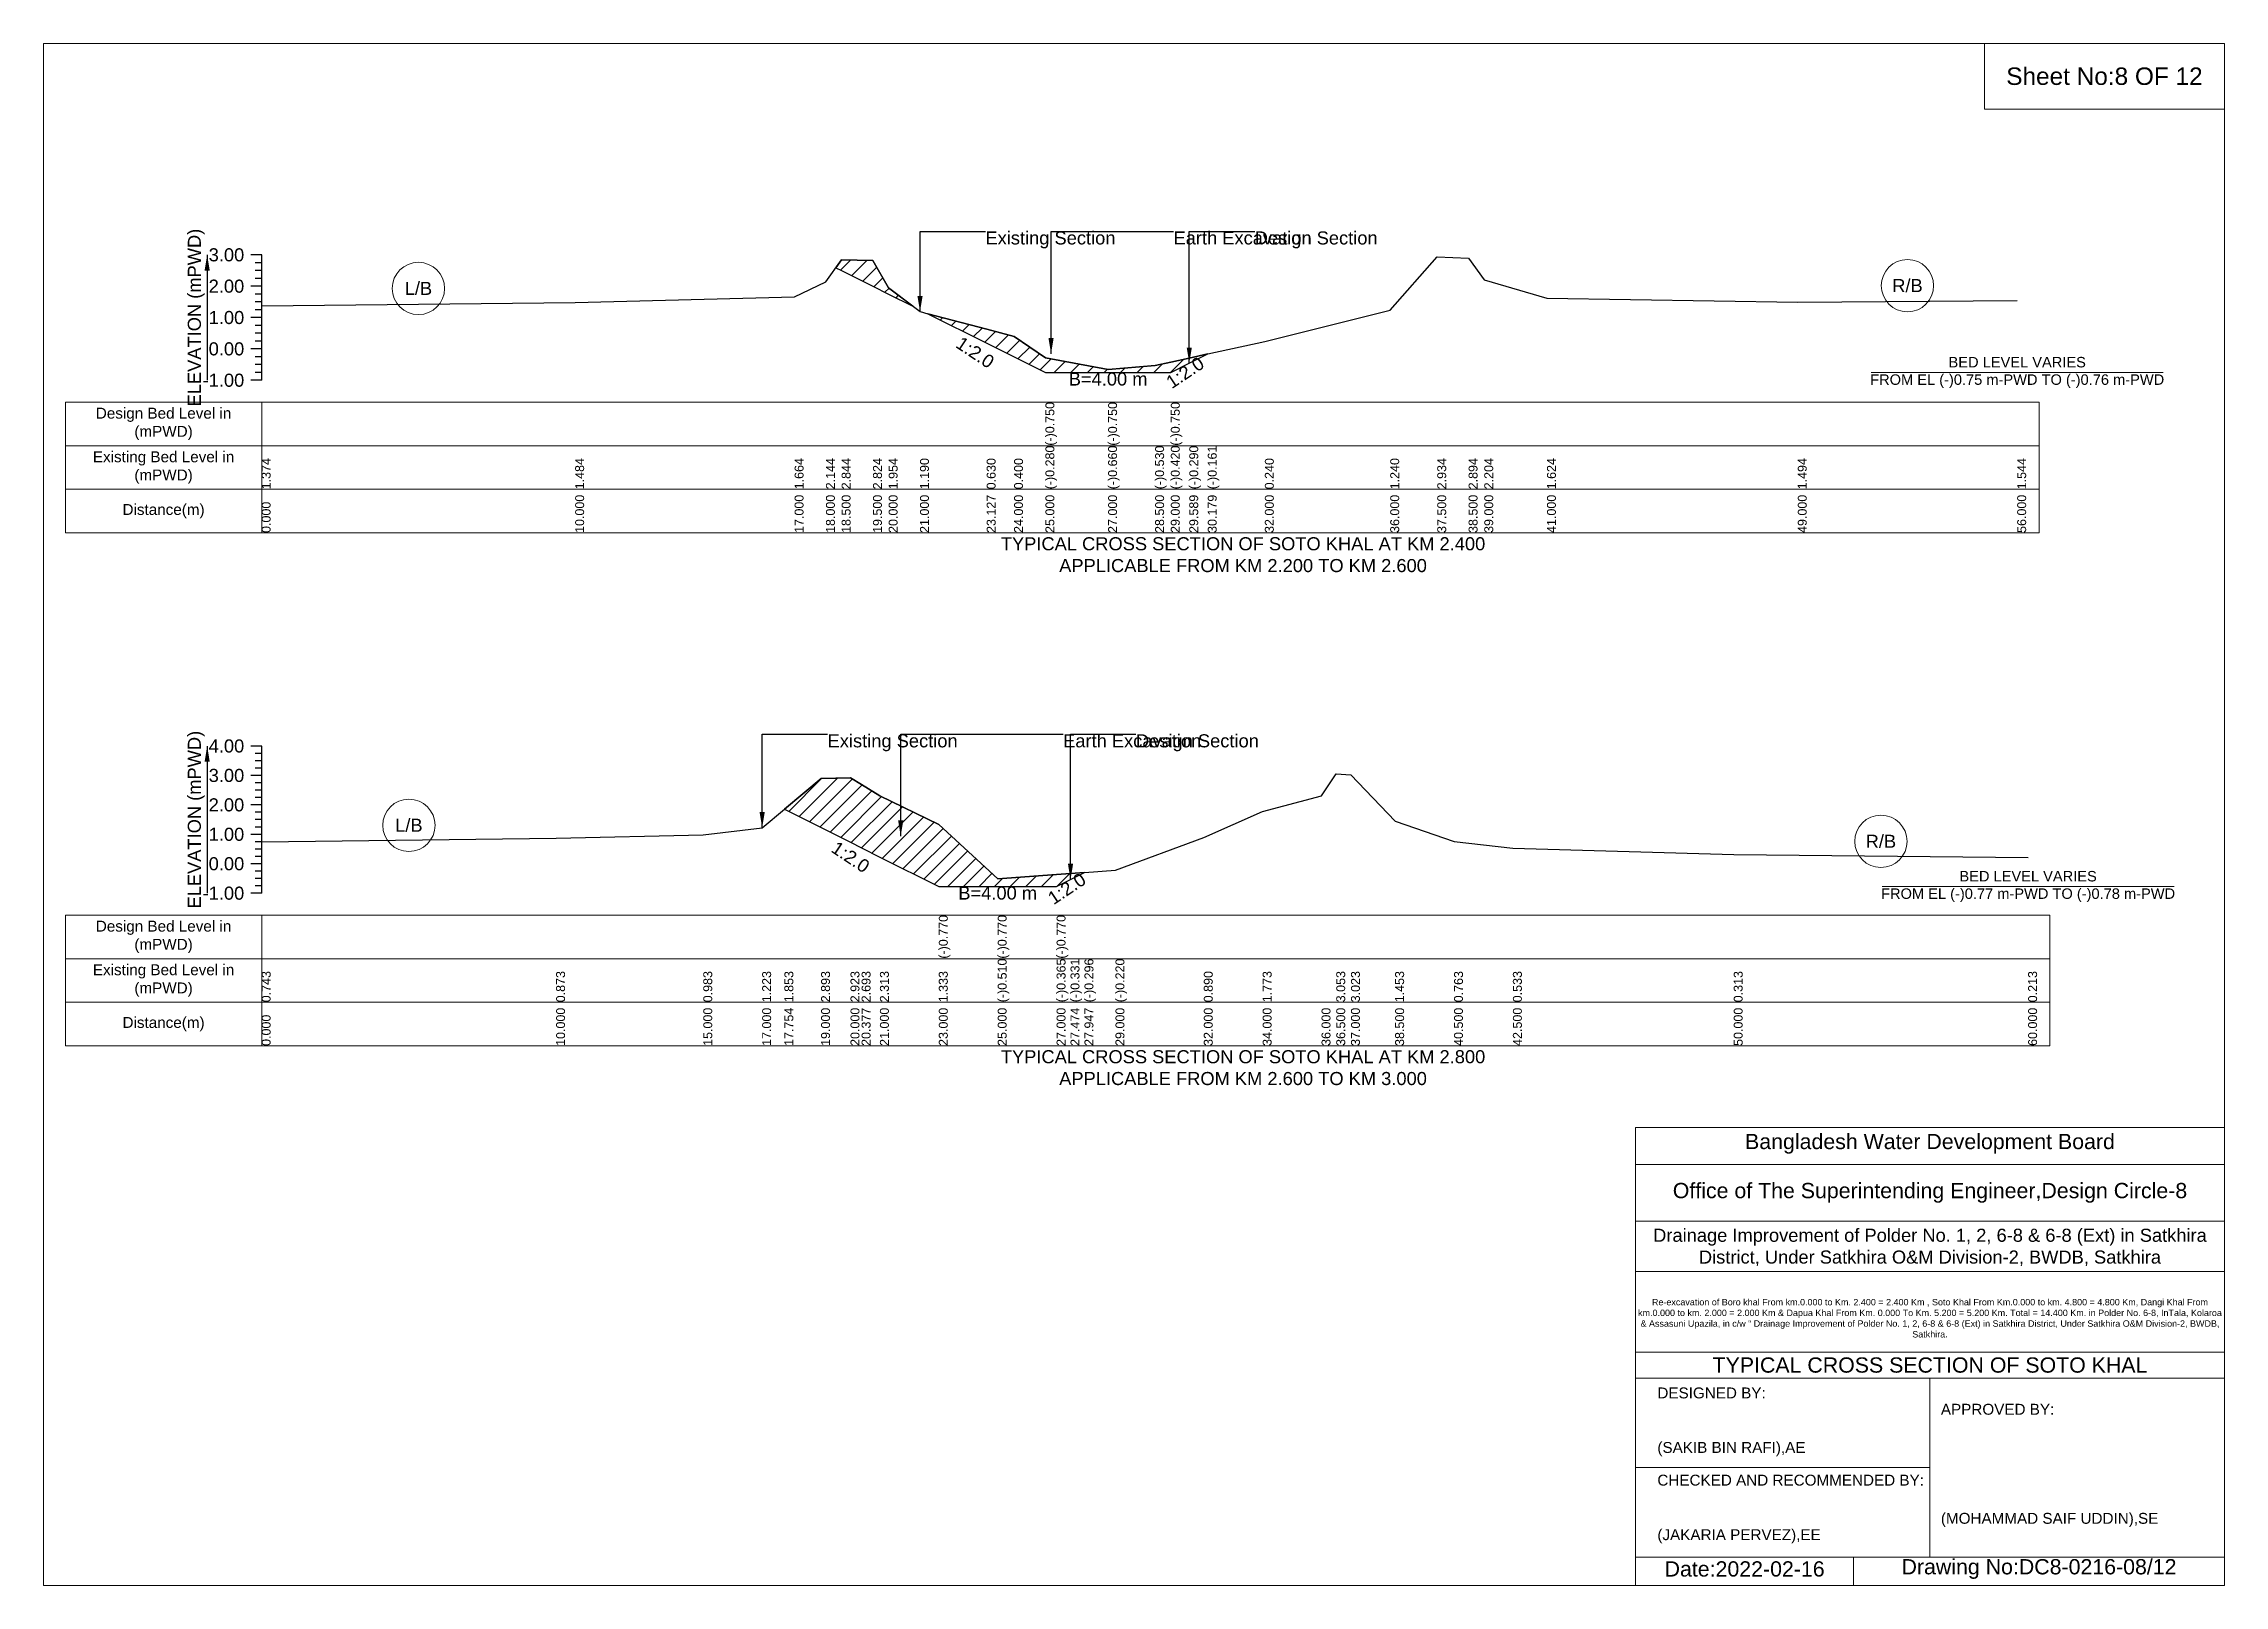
# Model space of a CAD drawing. Header units: inches. Extents: x 91000 to 538000, y -5656 to 0.
# Drawn here: x 170000 to 178000, y -5656 to 0 of the extents above; entities that cross this region are included whole.
import ezdxf

# ---------------------------------------------------------------- set-up
doc = ezdxf.new("R2010")
doc.units = ezdxf.units.IN
doc.header["$LTSCALE"] = 7
doc.header["$MEASUREMENT"] = 0
for name, color, linetype, lineweight in [('Cross section Data Border', 7, 'Continuous', 9), ('Cross Section Labels', 7, 'Continuous', 9), ('Existing_Bed_Level for Xsection', 7, 'Continuous', 25)]:
    doc.layers.add(name, color=color, linetype=linetype, lineweight=lineweight)
doc.styles.get("Standard").update_dxf_attribs({"font": 'arial.ttf'})
doc.dimstyles.get("Standard").update_dxf_attribs({"dimtxt": 45, "dimasz": 60, "dimexe": 0.18, "dimexo": 0.0625, "dimgap": 0.09, "dimtad": 0, "dimtih": 1, "dimtoh": 1, "dimdec": 4, "dimzin": 0, "dimdsep": 46, "dimtxsty": 'Standard', "dimcen": 0.09, "dimadec": 0, "dimazin": 0, "dimtfac": 1, "dimtdec": 4, "dimtofl": 0, "dimtmove": 0, "dimatfit": 3, "dimfxl": 1, "dimtolj": 1, "dimtzin": 0, "dimarcsym": 0})

msp = doc.modelspace()

# ---------------------------------------------------------------- texts
at = {"layer": 'Cross section Data Border', "char_height": 40, "width": 640, "attachment_point": 5}
for s, insert in [('Design Bed Level in (mPWD)', (170440, -1395.1)), ('Existing Bed Level in (mPWD)', (170440, -1555.1)), ('Distance(m)', (170440, -1715.1)), ('Design Bed Level in (mPWD)', (170440, -3276.92)), ('Existing Bed Level in (mPWD)', (170440, -3436.92)), ('Distance(m)', (170440, -3596.92))]:
    msp.add_mtext(s, dxfattribs=dict(at, insert=insert))
at = {"layer": 'Cross Section Labels'}
for s, insert, char_height, attachment_point in [('Sheet No:8 OF 12', (177560, -120), 64, 5), ('Existing Section', (173455, -688.85), 48, 1), ('Earth Excavation', (174145, -688.85), 48, 1), ('Design Section', (174442.76786, -688.85), 48, 1), ('L/B', (171375, -898.265), 48, 5), ('R/B', (176837.5, -887.915), 48, 5), ('BED LEVEL VARIES ^JFROM EL (-)0.75 m-PWD TO (-)0.76 m-PWD', (177240, -1206.35), 38.4, 5), ('B=4.00 m', (173905, -1206.35), 48, 2), ('TYPICAL CROSS SECTION OF SOTO KHAL AT KM 2.400^JAPPLICABLE FROM KM 2.200 TO KM 2.600', (174400, -1875.1), 48, 5), ('Existing Section', (172876, -2533.72), 48, 1), ('Earth Excavation', (173740, -2533.72), 48, 1), ('Design Section', (174007.15789, -2533.72), 48, 1), ('L/B', (171340, -2867.656), 48, 5), ('R/B', (176740, -2926.516), 48, 5), ('BED LEVEL VARIES ^JFROM EL (-)0.77 m-PWD TO (-)0.78 m-PWD', (177280, -3092.08), 38.4, 5), ('B=4.00 m', (173500, -3092.08), 48, 2), ('TYPICAL CROSS SECTION OF SOTO KHAL AT KM 2.800^JAPPLICABLE FROM KM 2.600 TO KM 3.000', (174400, -3756.92), 48, 5), ('Bangladesh Water Development Board', (176920, -4036), 56, 5), ('Office of The Superintending Engineer,Design Circle-8', (176920, -4216), 56, 5)]:
    msp.add_mtext(s, dxfattribs=dict(at, insert=insert, char_height=char_height, attachment_point=attachment_point))
at = {"layer": 'Cross Section Labels', "char_height": 48, "attachment_point": 2}
for insert, rotation in [((173430.82746, -1113.01373), 326.309932474), ((174174.01786, -1186.84107), 33.690067526), ((172973.73258, -2963.94629), 326.309932474), ((173740.15789, -3080.00105), 33.690067526)]:
    msp.add_mtext('1:2.0', dxfattribs=dict(at, insert=insert, rotation=rotation))
at = {"layer": 'Cross Section Labels'}
for s, insert, char_height, width, attachment_point in [('Drainage Improvement of Polder No. 1, 2, 6-8 & 6-8 (Ext) in Satkhira District, Under Satkhira O&M Division-2, BWDB, Satkhira', (176920, -4416), 48, 2240, 5), ('Re-excavation of Boro khal From km.0.000 to Km. 2.400 = 2.400 Km , Soto Khal From Km.0.000 to km. 4.800 = 4.800 Km, Dangi Khal From km.0.000 to km. 2.000 = 2.000 Km & Dapua Khal From Km. 0.000 To Km. 5.200 = 5.200 Km. Total = 14.400 Km. in Polder No. 6-8, InTala, Kolaroa & Assasuni Upazila, in c/w “ Drainage Improvement of Polder No. 1, 2, 6-8 & 6-8 (Ext) in Satkhira District, Under Satkhira O&M Division-2, BWDB, Satkhira.', (176920, -4676), 23.56497918, 2160, 5), ('TYPICAL CROSS SECTION OF SOTO KHAL', (176920, -4848), 56, 2240, 5), ('DESIGNED BY:^J^J^J(SAKIB BIN RAFI),AE', (175920, -5056), 40, 1120, 4), ('APPROVED BY:^J^J^J^J^J^J(MOHAMMAD SAIF UDDIN),SE', (176960, -5216), 40, 1120, 4), ('CHECKED AND RECOMMENDED BY:^J^J^J(JAKARIA PERVEZ),EE', (175920, -5376), 40, 1120, 4), ('Date:2022-02-16', (176240, -5596), 56, 1120, 5), ('Drawing No:DC8-0216-08/12', (177320, -5596), 56, 1760, 5)]:
    msp.add_mtext(s, dxfattribs=dict(at, insert=insert, char_height=char_height, width=width, attachment_point=attachment_point))
at = {"layer": 'Existing_Bed_Level for Xsection', "rotation": 90}
for s, insert, char_height, attachment_point in [('ELEVATION (mPWD)', (170560, -1005.1), 48, 5), ('(-)0.750', (173675, -1475.1), 32.8, 1), ('(-)0.750', (173905, -1475.1), 32.8, 1), ('(-)0.750', (174135, -1475.1), 32.8, 1), ('(-)0.280', (173675, -1635.1), 32.8, 1), ('(-)0.660', (173905, -1635.1), 32.8, 1), ('(-)0.530', (174077.5, -1635.1), 32.8, 1), ('(-)0.420', (174135, -1635.1), 32.8, 1), ('(-)0.290', (174202.76786, -1635.1), 32.8, 1), ('(-)0.161', (174270.53571, -1635.1), 32.8, 1), ('1.374', (170800, -1635.1), 32.8, 1), ('1.484', (171950, -1635.1), 32.8, 1), ('1.664', (172755, -1635.1), 32.8, 1), ('2.144', (172870, -1635.1), 32.8, 1), ('2.844', (172927.5, -1635.1), 32.8, 1), ('2.824', (173042.5, -1635.1), 32.8, 1), ('1.954', (173100, -1635.1), 32.8, 1), ('1.190', (173215, -1635.1), 32.8, 1), ('0.630', (173459.57746, -1635.1), 32.8, 1), ('0.400', (173560, -1635.1), 32.8, 1), ('0.240', (174480, -1635.1), 32.8, 1), ('1.240', (174940, -1635.1), 32.8, 1), ('2.934', (175112.5, -1635.1), 32.8, 1), ('2.894', (175227.5, -1635.1), 32.8, 1), ('2.204', (175285, -1635.1), 32.8, 1), ('1.624', (175515, -1635.1), 32.8, 1), ('1.494', (176435, -1635.1), 32.8, 1), ('1.544', (177240, -1635.1), 32.8, 1), ('10.000', (171950, -1795.1), 32.8, 1), ('17.000', (172755, -1795.1), 32.8, 1), ('18.000', (172870, -1795.1), 32.8, 1), ('18.500', (172927.5, -1795.1), 32.8, 1), ('19.500', (173042.5, -1795.1), 32.8, 1), ('20.000', (173100, -1795.1), 32.8, 1), ('21.000', (173215, -1795.1), 32.8, 1), ('23.127', (173459.57746, -1795.1), 32.8, 1), ('24.000', (173560, -1795.1), 32.8, 1), ('25.000', (173675, -1795.1), 32.8, 1), ('27.000', (173905, -1795.1), 32.8, 1), ('28.500', (174077.5, -1795.1), 32.8, 1), ('29.000', (174135, -1795.1), 32.8, 1), ('29.589', (174202.76786, -1795.1), 32.8, 1), ('30.179', (174270.53571, -1795.1), 32.8, 1), ('32.000', (174480, -1795.1), 32.8, 1), ('36.000', (174940, -1795.1), 32.8, 1), ('37.500', (175112.5, -1795.1), 32.8, 1), ('38.500', (175227.5, -1795.1), 32.8, 1), ('39.000', (175285, -1795.1), 32.8, 1), ('41.000', (175515, -1795.1), 32.8, 1), ('49.000', (176435, -1795.1), 32.8, 1), ('56.000', (177240, -1795.1), 32.8, 1), ('0.000', (170800, -1795.1), 32.8, 1), ('ELEVATION (mPWD)', (170560, -2846.92), 48, 5), ('(-)0.770', (173284, -3356.92), 32.8, 1), ('(-)0.770', (173500, -3356.92), 32.8, 1), ('(-)0.770', (173716, -3356.92), 32.8, 1), ('(-)0.510', (173500, -3516.92), 32.8, 1), ('(-)0.365', (173716, -3516.92), 32.8, 1), ('(-)0.331', (173767.15789, -3516.92), 32.8, 1), ('(-)0.296', (173818.31579, -3516.92), 32.8, 1), ('(-)0.220', (173932, -3516.92), 32.8, 1), ('0.743', (170800, -3516.92), 32.8, 1), ('0.873', (171880, -3516.92), 32.8, 1), ('0.983', (172420, -3516.92), 32.8, 1), ('1.223', (172636, -3516.92), 32.8, 1), ('1.853', (172717.46517, -3516.92), 32.8, 1), ('2.893', (172852, -3516.92), 32.8, 1), ('2.923', (172960, -3516.92), 32.8, 1), ('2.693', (173000.73258, -3516.92), 32.8, 1), ('2.313', (173068, -3516.92), 32.8, 1), ('1.333', (173284, -3516.92), 32.8, 1), ('0.890', (174256, -3516.92), 32.8, 1), ('1.773', (174472, -3516.92), 32.8, 1), ('3.053', (174742, -3516.92), 32.8, 1), ('3.023', (174796, -3516.92), 32.8, 1), ('1.453', (174958, -3516.92), 32.8, 1), ('0.763', (175174, -3516.92), 32.8, 1), ('0.533', (175390, -3516.92), 32.8, 1), ('0.313', (176200, -3516.92), 32.8, 1), ('0.213', (177280, -3516.92), 32.8, 1), ('0.000', (170800, -3676.92), 32.8, 1), ('10.000', (171880, -3676.92), 32.8, 1), ('15.000', (172420, -3676.92), 32.8, 1), ('17.000', (172636, -3676.92), 32.8, 1), ('17.754', (172717.46517, -3676.92), 32.8, 1), ('19.000', (172852, -3676.92), 32.8, 1), ('20.000', (172960, -3676.92), 32.8, 1), ('20.377', (173000.73258, -3676.92), 32.8, 1), ('21.000', (173068, -3676.92), 32.8, 1), ('23.000', (173284, -3676.92), 32.8, 1), ('25.000', (173500, -3676.92), 32.8, 1), ('27.000', (173716, -3676.92), 32.8, 1), ('27.474', (173767.15789, -3676.92), 32.8, 1), ('27.947', (173818.31579, -3676.92), 32.8, 1), ('29.000', (173932, -3676.92), 32.8, 1), ('32.000', (174256, -3676.92), 32.8, 1), ('34.000', (174472, -3676.92), 32.8, 1), ('36.000', (174688, -3676.92), 32.8, 1), ('36.500', (174742, -3676.92), 32.8, 1), ('37.000', (174796, -3676.92), 32.8, 1), ('38.500', (174958, -3676.92), 32.8, 1), ('40.500', (175174, -3676.92), 32.8, 1), ('42.500', (175390, -3676.92), 32.8, 1), ('50.000', (176200, -3676.92), 32.8, 1), ('60.000', (177280, -3676.92), 32.8, 1)]:
    msp.add_mtext(s, dxfattribs=dict(at, insert=insert, char_height=char_height, attachment_point=attachment_point))
at = {"layer": 'Existing_Bed_Level for Xsection', "char_height": 48, "attachment_point": 6}
for s, insert in [('3.00', (170736, -775.1)), ('2.00', (170736, -890.1)), ('1.00', (170736, -1005.1)), ('0.00', (170736, -1120.1)), ('-1.00', (170736, -1235.1)), ('4.00', (170736, -2576.92)), ('3.00', (170736, -2684.92)), ('2.00', (170736, -2792.92)), ('1.00', (170736, -2900.92)), ('0.00', (170736, -3008.92)), ('-1.00', (170736, -3116.92))]:
    msp.add_mtext(s, dxfattribs=dict(at, insert=insert))

# ---------------------------------------------------------------- hatches: boundary and pattern name
at = {"layer": 'Existing_Bed_Level for Xsection'}
h = msp.add_hatch(dxfattribs=at)
h.set_pattern_fill('ANSI31', color=256, scale=345, style=0)
h.paths.add_polyline_path([(172906.67895, -822.18947), (172927.5, -832.6), (173042.5, -890.1), (173100, -918.85), (173188.86364, -963.28182), (173100, -895.39), (173042.5, -795.34), (172927.5, -793.04)])
h = msp.add_hatch(dxfattribs=at)
h.set_pattern_fill('ANSI31', color=256, scale=345, style=0)
h.paths.add_polyline_path([(173244.15493, -990.92746), (173459.57746, -1098.63873), (173560, -1148.85), (173675, -1206.35), (173905, -1206.35), (174077.5, -1206.35), (174135, -1206.35), (174202.76786, -1172.46607), (174270.53571, -1138.58214), (174202.76786, -1153.49107), (174135, -1168.4), (174077.5, -1181.05), (173905, -1196), (173675, -1152.3), (173560, -1074.1), (173459.57746, -1047.6554)])
h = msp.add_hatch(dxfattribs=at)
h.set_pattern_fill('ANSI31', color=256, scale=324, style=0)
h.paths.add_polyline_path([(172717.46517, -2808.81258), (172852, -2876.08), (172960, -2930.08), (173000.73258, -2950.44629), (173068, -2984.08), (173284, -3092.08), (173500, -3092.08), (173716, -3092.08), (173767.15789, -3066.50105), (173818.31579, -3040.92211), (173767.15789, -3044.63105), (173716, -3048.34), (173500, -3064), (173284, -2864.956), (173068, -2759.116), (173000.73258, -2718.08288), (172960, -2693.236), (172852, -2696.476)])

# ---------------------------------------------------------------- linework, layer by layer
at = {"layer": 'Cross section Data Border'}
for points in [[(170080, -1315.1), (177320, -1315.1), (177320, -1795.1), (170080, -1795.1)], [(170080, -3196.92), (177360, -3196.92), (177360, -3676.92), (170080, -3676.92)]]:
    msp.add_lwpolyline(points, close=True, dxfattribs=at)
for points in [[(170800, -1315.1), (170800, -1795.1)], [(170080, -1475.1), (177320, -1475.1)], [(170080, -1635.1), (177320, -1635.1)], [(170800, -3196.92), (170800, -3676.92)], [(170080, -3356.92), (177360, -3356.92)], [(170080, -3516.92), (177360, -3516.92)]]:
    msp.add_lwpolyline(points, dxfattribs=at)
at = {"layer": 'Cross Section Labels'}
for points in [[(170000, 0), (178000, 0), (178000, -5656), (170000, -5656)], [(177120, 0), (178000, 0), (178000, -240), (177120, -240)]]:
    msp.add_lwpolyline(points, close=True, dxfattribs=at)
for points in [[(176704.19427, -1206.35), (177775.80573, -1206.35)], [(176744.19427, -3092.08), (177815.80573, -3092.08)], [(175840, -5656), (175840, -3976), (178000, -3976)], [(175840, -4112), (178000, -4112)], [(175840, -4320), (178000, -4320)], [(175840, -4504), (178000, -4504)], [(175840, -4800), (178000, -4800)], [(175840, -4896), (178000, -4896)], [(176920, -4896), (176920, -5552)], [(175840, -5224), (176920, -5224)], [(175840, -5552), (178000, -5552)], [(176640, -5552), (176640, -5656)]]:
    msp.add_lwpolyline(points, dxfattribs=at)
for centre in [(176837.5, -887.915), (171375, -898.265), (171340, -2867.656), (176740, -2926.516)]:
    msp.add_circle(centre, 96, dxfattribs=at)
at = {"layer": 'Existing_Bed_Level for Xsection'}
for points in [[(170800, -775.1), (170760, -775.1)], [(170800, -1235.1), (170800, -1120.1), (170800, -1005.1), (170800, -890.1), (170800, -775.1)], [(170800, -962.09), (171950, -949.44), (172755, -928.74), (172870, -873.54), (172927.5, -793.04), (173042.5, -795.34), (173100, -895.39), (173215, -983.25), (173244.15493, -990.92746), (173459.57746, -1047.6554), (173560, -1074.1), (173675, -1152.3), (173675, -1152.3), (173905, -1196), (173905, -1196), (174077.5, -1181.05), (174135, -1168.4), (174135, -1168.4), (174202.76786, -1153.49107), (174270.53571, -1138.58214), (174480, -1092.5), (174940, -977.5), (175112.5, -782.69), (175227.5, -787.29), (175285, -866.64), (175515, -933.34), (176435, -948.29), (177240, -942.54)], [(170800, -803.85), (170776, -803.85)], [(170800, -832.6), (170776, -832.6)], [(170800, -861.35), (170776, -861.35)], [(170800, -890.1), (170760, -890.1)], [(170800, -918.85), (170776, -918.85)], [(170800, -947.6), (170776, -947.6)], [(170800, -1005.1), (170760, -1005.1)], [(170800, -976.35), (170776, -976.35)], [(170800, -1033.85), (170776, -1033.85)], [(170800, -1062.6), (170776, -1062.6)], [(170800, -1091.35), (170776, -1091.35)], [(170800, -1120.1), (170760, -1120.1)], [(170800, -1148.85), (170776, -1148.85)], [(170800, -1177.6), (170776, -1177.6)], [(170800, -1235.1), (170760, -1235.1)], [(170800, -1206.35), (170776, -1206.35)], [(170800, -2576.92), (170760, -2576.92)], [(170800, -2603.92), (170776, -2603.92)], [(170800, -2630.92), (170776, -2630.92)], [(170800, -3116.92), (170800, -3008.92), (170800, -2900.92), (170800, -2792.92), (170800, -2684.92), (170800, -2576.92)], [(170800, -2684.92), (170760, -2684.92)], [(170800, -2657.92), (170776, -2657.92)], [(170800, -2711.92), (170776, -2711.92)], [(170800, -2928.676), (171880, -2914.636), (172420, -2902.756), (172636, -2876.836), (172717.46517, -2808.81258), (172852, -2696.476), (172960, -2693.236), (173000.73258, -2718.08288), (173068, -2759.116), (173284, -2864.956), (173284, -2864.956), (173500, -3064), (173500, -3064), (173716, -3048.34), (173716, -3048.34), (173767.15789, -3044.63105), (173818.31579, -3040.92211), (173932, -3032.68), (174256, -2912.8), (174472, -2817.436), (174688, -2759.116), (174742, -2679.196), (174796, -2682.436), (174958, -2851.996), (175174, -2926.516), (175390, -2951.356), (176200, -2975.116), (177280, -2985.916)], [(170800, -2792.92), (170760, -2792.92)], [(170800, -2738.92), (170776, -2738.92)], [(170800, -2765.92), (170776, -2765.92)], [(170800, -2819.92), (170776, -2819.92)], [(170800, -2846.92), (170776, -2846.92)], [(170800, -2873.92), (170776, -2873.92)], [(170800, -2900.92), (170760, -2900.92)], [(170800, -2927.92), (170776, -2927.92)], [(170800, -2954.92), (170776, -2954.92)], [(170800, -3008.92), (170760, -3008.92)], [(170800, -2981.92), (170776, -2981.92)], [(170800, -3035.92), (170776, -3035.92)], [(170800, -3116.92), (170760, -3116.92)], [(170800, -3062.92), (170776, -3062.92)], [(170800, -3089.92), (170776, -3089.92)]]:
    msp.add_lwpolyline(points, dxfattribs=at)
for points in [[(172906.67895, -822.18947), (172927.5, -832.6), (173042.5, -890.1), (173100, -918.85), (173188.86364, -963.28182), (173100, -895.39), (173042.5, -795.34), (172927.5, -793.04)], [(173244.15493, -990.92746), (173244.15493, -990.92746), (173459.57746, -1098.63873), (173560, -1148.85), (173675, -1206.35), (173675, -1206.35), (173905, -1206.35), (173905, -1206.35), (174077.5, -1206.35), (174135, -1206.35), (174135, -1206.35), (174202.76786, -1172.46607), (174270.53571, -1138.58214), (174270.53571, -1138.58214), (174270.53571, -1138.58214), (174202.76786, -1153.49107), (174135, -1168.4), (174135, -1168.4), (174077.5, -1181.05), (173905, -1196), (173905, -1196), (173675, -1152.3), (173675, -1152.3), (173560, -1074.1), (173459.57746, -1047.6554), (173244.15493, -990.92746)], [(172717.46517, -2808.81258), (172852, -2876.08), (172960, -2930.08), (173000.73258, -2950.44629), (173068, -2984.08), (173284, -3092.08), (173284, -3092.08), (173500, -3092.08), (173500, -3092.08), (173716, -3092.08), (173716, -3092.08), (173767.15789, -3066.50105), (173818.31579, -3040.92211), (173818.31579, -3040.92211), (173818.31579, -3040.92211), (173767.15789, -3044.63105), (173716, -3048.34), (173716, -3048.34), (173500, -3064), (173500, -3064), (173284, -2864.956), (173284, -2864.956), (173068, -2759.116), (173000.73258, -2718.08288), (172960, -2693.236), (172852, -2696.476)]]:
    msp.add_lwpolyline(points, close=True, dxfattribs=at)

msp.set_redraw_order([(e.dxf.handle, doc.entitydb.next_handle()) for e in msp.query("TEXT MTEXT ATTDEF DIMENSION ARC_DIMENSION")])  # texts and dimensions are drawn at this point

# ---------------------------------------------------------------- leaders
at = {"layer": 'Cross Section Labels', "annotation_type": 0, "has_hookline": 1, "hookline_direction": 0}
for points, text_width in [([(173215, -983.25), (173215, -688.85), (173454.91, -688.85)], 467.16508), ([(173695.72684, -1137.53064), (173695.72684, -688.85), (174144.91, -688.85)], 496.99318), ([(174202.76786, -1172.46607), (174202.76786, -688.85), (174442.67786, -688.85)], 441.23329), ([(172636, -2876.836), (172636, -2533.72), (172875.91, -2533.72)], 467.16508), ([(173144.19817, -2907.60795), (173144.19817, -2533.72), (173739.91, -2533.72)], 496.99318), ([(173767.15789, -3066.50105), (173767.15789, -2533.72), (174007.06789, -2533.72)], 441.23329)]:
    msp.add_leader(points, dimstyle='Standard', override={"dimasz": 57.6}, dxfattribs=dict(at, text_width=text_width))
at = {"layer": 'Existing_Bed_Level for Xsection'}
for points in [[(170600, -775.1), (170600, -1235.1)], [(170600, -2576.92), (170600, -3116.92)]]:
    msp.add_leader(points, dimstyle='Standard', override={"dimasz": 57.6}, dxfattribs=at)

doc.saveas('drawing.dxf')
